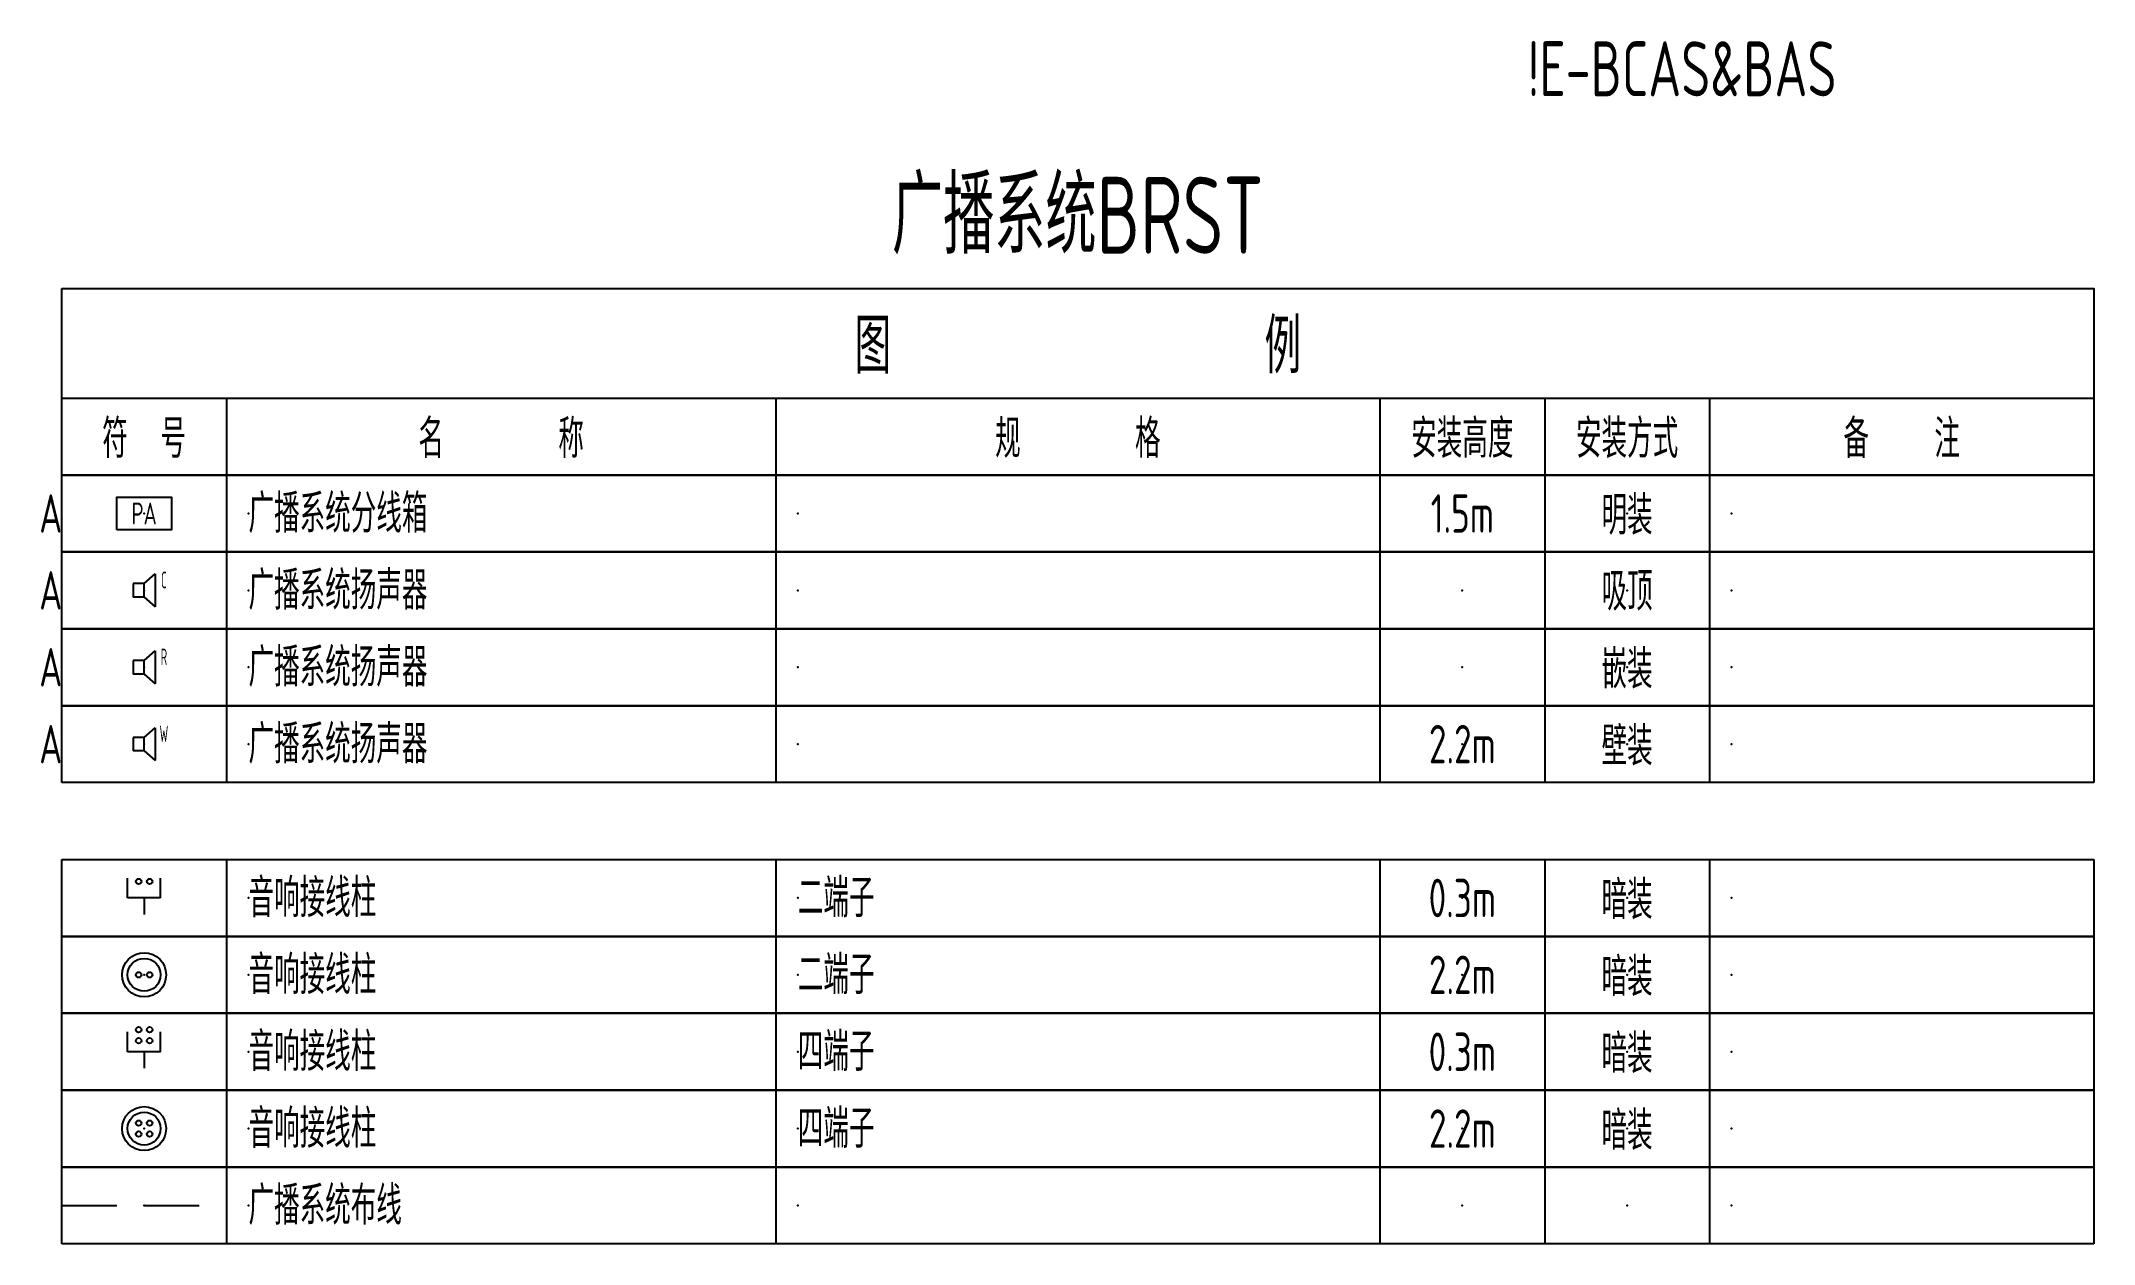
# Model space of a CAD drawing. Extents: x -337 to 273738, y -225 to 2088994.
# Drawn here: x 128274 to 146962, y 420860 to 431812 of the extents above; entities that cross this region are included whole.
import ezdxf
from ezdxf.enums import TextEntityAlignment as Align

# ---------------------------------------------------------------- set-up
doc = ezdxf.new("R2010")
doc.units = 0
doc.header["$LTSCALE"] = 1000
doc.linetypes.add('BORDER', pattern=[1.75, 0.5, -0.25, 0.5, -0.25, 0, -0.25])
doc.layers.get('0').update_dxf_attribs({"linetype": 'CONTINUOUS'})
for name, color, linetype in [('E-BRST-DEVC', 3, 'CONTINUOUS'), ('E-BRST-WIRE', 4, 'BORDER'), ('E-UNIV-DIAG', 2, 'CONTINUOUS'), ('E-UNIV-EL', 140, 'CONTINUOUS'), ('E-UNIV-NOTE', 6, 'CONTINUOUS'), ('E-VSCS-DEVC', 3, 'CONTINUOUS')]:
    doc.layers.add(name, color=color, linetype=linetype)
doc.styles.add('TH-STYLE3', font='tssdeng.shx', dxfattribs={"width": 0.65, "bigfont": 'tssdchn.shx'})

msp = doc.modelspace()

# ---------------------------------------------------------------- texts
at = {"layer": 'E-UNIV-NOTE', "style": 'TH-STYLE3', "width": 0.7}
msp.add_text('!E-BCAS&BAS', height=500, dxfattribs=at).set_placement((143212, 431560), align=Align.MIDDLE)

# ---------------------------------------------------------------- blocks, each defined once
blk = doc.blocks.new('E-BKTS2')
for p, q in [((0, 0), (185, 0)), ((0, -7), (0, 0)), ((185, 0), (185, -7)), ((185, -7), (0, -7))]:
    blk.add_line(p, q)
at = {"linetype": 'Continuous'}
for p, q in [((15, 0), (15, -7)), ((65, 0), (65, -7)), ((120, 0), (120, -7)), ((135, 0), (135, -7)), ((150, 0), (150, -7))]:
    blk.add_line(p, q, dxfattribs=at)
for p in [(7.5, -3.5), (17, -3.5), (67, -3.5), (127.5, -3.5), (142.5, -3.5), (152, -3.5)]:
    blk.add_point(p, dxfattribs=at)
blk = doc.blocks.new('E-BKTS1')
blk.add_line((0, -10), (185, -10))
at = {"linetype": 'Continuous'}
for p, q in [((15, -10), (15, -17)), ((65, -10), (65, -17)), ((120, -10), (120, -17)), ((135, -10), (135, -17)), ((150, -10), (150, -17))]:
    blk.add_line(p, q, dxfattribs=at)
blk.add_lwpolyline([(0, 0), (185, 0), (185, -17), (0, -17)], close=True)
at = {"layer": 'E-UNIV-NOTE', "style": 'TH-STYLE3', "width": 0.7}
for s, height, p in [('图                例', 5, (92.5, -5)), ('安装高度', 3.5, (127.5, -13.5)), ('安装方式', 3.5, (142.5, -13.5))]:
    blk.add_text(s, height=height, dxfattribs=at).set_placement(p, align=Align.MIDDLE)
at = {"layer": 'E-UNIV-NOTE', "linetype": 'Continuous', "style": 'TH-STYLE3', "width": 0.7}
for s, p in [('符  号', (7.5, -13.5)), ('名       称', (40, -13.5)), ('规       格', (92.5, -13.5)), ('备    注', (167.5, -13.5))]:
    blk.add_text(s, height=3.5, dxfattribs=at).set_placement(p, align=Align.MIDDLE)
blk = doc.blocks.new('E-BBT30')
for p, q in [((-1.5, 1.5), (-1.5, 3.3)), ((1.5, 1.5), (1.5, 3.3)), ((1.5, 1.5), (-1.5, 1.5)), ((0, 1.5), (0, 0))]:
    blk.add_line(p, q)
for centre in [(-0.5, 3), (0.5, 3)]:
    blk.add_circle(centre, 0.25)
blk = doc.blocks.new('E-BBT31-1')
for centre, radius in [((0, 0), 2), ((-0.5, 0), 0.25), ((0.5, 0), 0.25)]:
    blk.add_circle(centre, radius)
at = {"layer": 'E-UNIV-EL'}
blk.add_circle((0, 0), 1.5, dxfattribs=at)
blk = doc.blocks.new('E-BBT40')
for p, q in [((-1.5, 1.5), (-1.5, 3.3)), ((1.5, 1.5), (1.5, 3.3)), ((1.5, 1.5), (-1.5, 1.5)), ((0, 1.5), (0, 0))]:
    blk.add_line(p, q)
for centre in [(-0.5, 3.5), (0.5, 3.5), (-0.5, 2.5), (0.5, 2.5)]:
    blk.add_circle(centre, 0.25)
blk = doc.blocks.new('E-BBT41-1')
for centre, radius in [((0, 0), 2), ((-0.5, 0.5), 0.25), ((0.5, 0.5), 0.25), ((-0.5, -0.5), 0.25), ((0.5, -0.5), 0.25)]:
    blk.add_circle(centre, radius)
at = {"layer": 'E-UNIV-EL'}
blk.add_circle((0, 0), 1.5, dxfattribs=at)
blk = doc.blocks.new('E-BBT10-1')
for p, q in [((0, 0.62), (-1, 0.62)), ((-1, 0.62), (-1, -0.62)), ((0, 0.62), (1, 1.5)), ((0, -0.62), (0, 0.62)), ((1, 1.5), (1, -1.5)), ((0, -0.62), (-1, -0.62)), ((0, -0.62), (1, -1.5))]:
    blk.add_line(p, q)
at = {"layer": 'E-UNIV-EL', "style": 'TH-STYLE3', "width": 0.5}
blk.add_attdef('F', text='', height=1.5, dxfattribs=at).set_placement((1.5, 1), align=Align.MIDDLE)
blk = doc.blocks.new('E-BBT10-2')
for p, q in [((0, 0.62), (-1, 0.62)), ((-1, 0.62), (-1, -0.63)), ((0, 0.62), (1, 1.5)), ((0, -0.63), (0, 0.62)), ((1, 1.5), (1, -1.5)), ((0, -0.63), (-1, -0.63)), ((0, -0.63), (1, -1.5))]:
    blk.add_line(p, q)
at = {"layer": 'E-UNIV-EL', "style": 'TH-STYLE3', "width": 0.5}
blk.add_attdef('F', text='', height=1.5, dxfattribs=at).set_placement((1.5, 1), align=Align.MIDDLE)
blk = doc.blocks.new('E-BBT10-3')
for p, q in [((0, 0.62), (-1, 0.62)), ((-1, 0.62), (-1, -0.62)), ((0, 0.62), (1, 1.5)), ((0, -0.62), (0, 0.62)), ((1, 1.5), (1, -1.5)), ((0, -0.62), (-1, -0.62)), ((0, -0.62), (1, -1.5))]:
    blk.add_line(p, q)
at = {"layer": 'E-UNIV-EL', "style": 'TH-STYLE3', "width": 0.5}
blk.add_attdef('F', text='', height=1.5, dxfattribs=at).set_placement((1.5, 1), align=Align.MIDDLE)
blk = doc.blocks.new('E-BBT01')
blk.add_lwpolyline([(-2.5, -1.5), (-2.5, 1.5), (2.5, 1.5), (2.5, -1.5)], close=True)
at = {"layer": 'E-UNIV-EL', "style": 'TH-STYLE3', "width": 0.7}
blk.add_attdef('BOX', text='', height=2, dxfattribs=at).set_placement((0, 0), align=Align.MIDDLE)
blk = doc.blocks.new('广播系统')
at = {"layer": 'E-BRST-WIRE'}
blk.add_line((0, -8350), (1500, -8350), dxfattribs=at)
at = {"layer": 'E-BRST-DEVC'}
ref = blk.add_blockref('E-BBT10-1', (750, -2750), dxfattribs=dict(at, xscale=100, yscale=100, zscale=100))
ref.add_attrib('F', 'C', dxfattribs={"layer": 'E-UNIV-EL', "height": 150, "style": 'TH-STYLE3', "width": 0.5}).set_placement((930, -2655), align=Align.MIDDLE)
ref = blk.add_blockref('E-BBT10-2', (750, -3450), dxfattribs=dict(at, xscale=100, yscale=100, zscale=100))
ref.add_attrib('F', 'R', dxfattribs={"layer": 'E-UNIV-EL', "height": 150, "style": 'TH-STYLE3', "width": 0.5}).set_placement((930, -3355), align=Align.MIDDLE)
ref = blk.add_blockref('E-BBT10-3', (750, -4150), dxfattribs=dict(at, xscale=100, yscale=100, zscale=100))
ref.add_attrib('F', 'W', dxfattribs={"layer": 'E-UNIV-EL', "height": 150, "style": 'TH-STYLE3', "width": 0.5}).set_placement((930, -4055), align=Align.MIDDLE)
at = {"layer": 'E-BRST-DEVC', "xscale": 100, "yscale": 100, "zscale": 100}
for name, p in [('E-BBT30', (750, -5700)), ('E-BBT31-1', (750, -6250)), ('E-BBT40', (750, -7100)), ('E-BBT41-1', (750, -7650))]:
    blk.add_blockref(name, p, dxfattribs=at)
at = {"layer": 'E-UNIV-DIAG', "xscale": 100, "yscale": 100, "zscale": 100}
for name, p in [('E-BKTS1', (0, 0)), ('E-BKTS2', (0, -1700)), ('E-BKTS2', (0, -2400)), ('E-BKTS2', (0, -3100)), ('E-BKTS2', (0, -3800)), ('E-BKTS2', (0, -5200)), ('E-BKTS2', (0, -5900)), ('E-BKTS2', (0, -6600)), ('E-BKTS2', (0, -7300)), ('E-BKTS2', (0, -8000))]:
    blk.add_blockref(name, p, dxfattribs=at)
at = {"layer": 'E-VSCS-DEVC', "xscale": 100, "yscale": 100, "zscale": 100}
blk.add_blockref('E-BBT01', (750, -2050), dxfattribs=at).add_auto_attribs({'BOX': 'PA'})
at = {"layer": 'E-UNIV-NOTE', "style": 'TH-STYLE3', "width": 0.7}
for s, height, p in [('广播系统BRST', 700, (9250, 700)), ('明装', 350, (14250, -2050)), ('A', 350, (-100, -2050)), ('1.5m', 350, (12750, -2050)), ('A', 350, (-100, -2750)), ('吸顶', 350, (14250, -2750)), ('A', 350, (-100, -3450)), ('嵌装', 350, (14250, -3450)), ('A', 350, (-100, -4150)), ('0.3m', 350, (12750, -5550)), ('暗装', 350, (14250, -5550)), ('2.2m', 350, (12750, -6250)), ('暗装', 350, (14250, -6250)), ('0.3m', 350, (12750, -6950)), ('暗装', 350, (14250, -6950)), ('2.2m', 350, (12750, -7650)), ('暗装', 350, (14250, -7650))]:
    blk.add_text(s, height=height, dxfattribs=at).set_placement(p, align=Align.MIDDLE)
at = {"layer": 'E-UNIV-NOTE', "linetype": 'Continuous', "style": 'TH-STYLE3', "width": 0.7}
for s, p in [('广播系统分线箱', (1700, -2050)), ('广播系统布线', (1700, -8350))]:
    blk.add_text(s, height=350, dxfattribs=at).set_placement(p, align=Align.MIDDLE_LEFT)
at = {"layer": 'E-UNIV-NOTE', "style": 'TH-STYLE3', "width": 0.7}
for s, p in [('广播系统扬声器', (1700, -2750)), ('广播系统扬声器', (1700, -3450)), ('广播系统扬声器', (1700, -4150)), ('音响接线柱', (1700, -5550)), ('二端子', (6700, -5550)), ('音响接线柱', (1700, -6250)), ('二端子', (6700, -6250)), ('音响接线柱', (1700, -6950)), ('四端子', (6700, -6950)), ('音响接线柱', (1700, -7650)), ('四端子', (6700, -7650))]:
    blk.add_text(s, height=350, dxfattribs=at).set_placement(p, align=Align.MIDDLE_LEFT)
at = {"layer": 'E-UNIV-NOTE', "linetype": 'Continuous', "style": 'TH-STYLE3', "width": 0.7}
for s, p in [('2.2m', (12750, -4150)), ('壁装', (14250, -4150))]:
    blk.add_text(s, height=350, dxfattribs=at).set_placement(p, align=Align.MIDDLE)

# ---------------------------------------------------------------- block references
msp.add_blockref('广播系统', (128462, 429560))

msp.set_redraw_order([(e.dxf.handle, doc.entitydb.next_handle()) for e in msp.query("TEXT MTEXT ATTDEF DIMENSION ARC_DIMENSION")])  # texts and dimensions are drawn at this point

doc.saveas('drawing.dxf')
